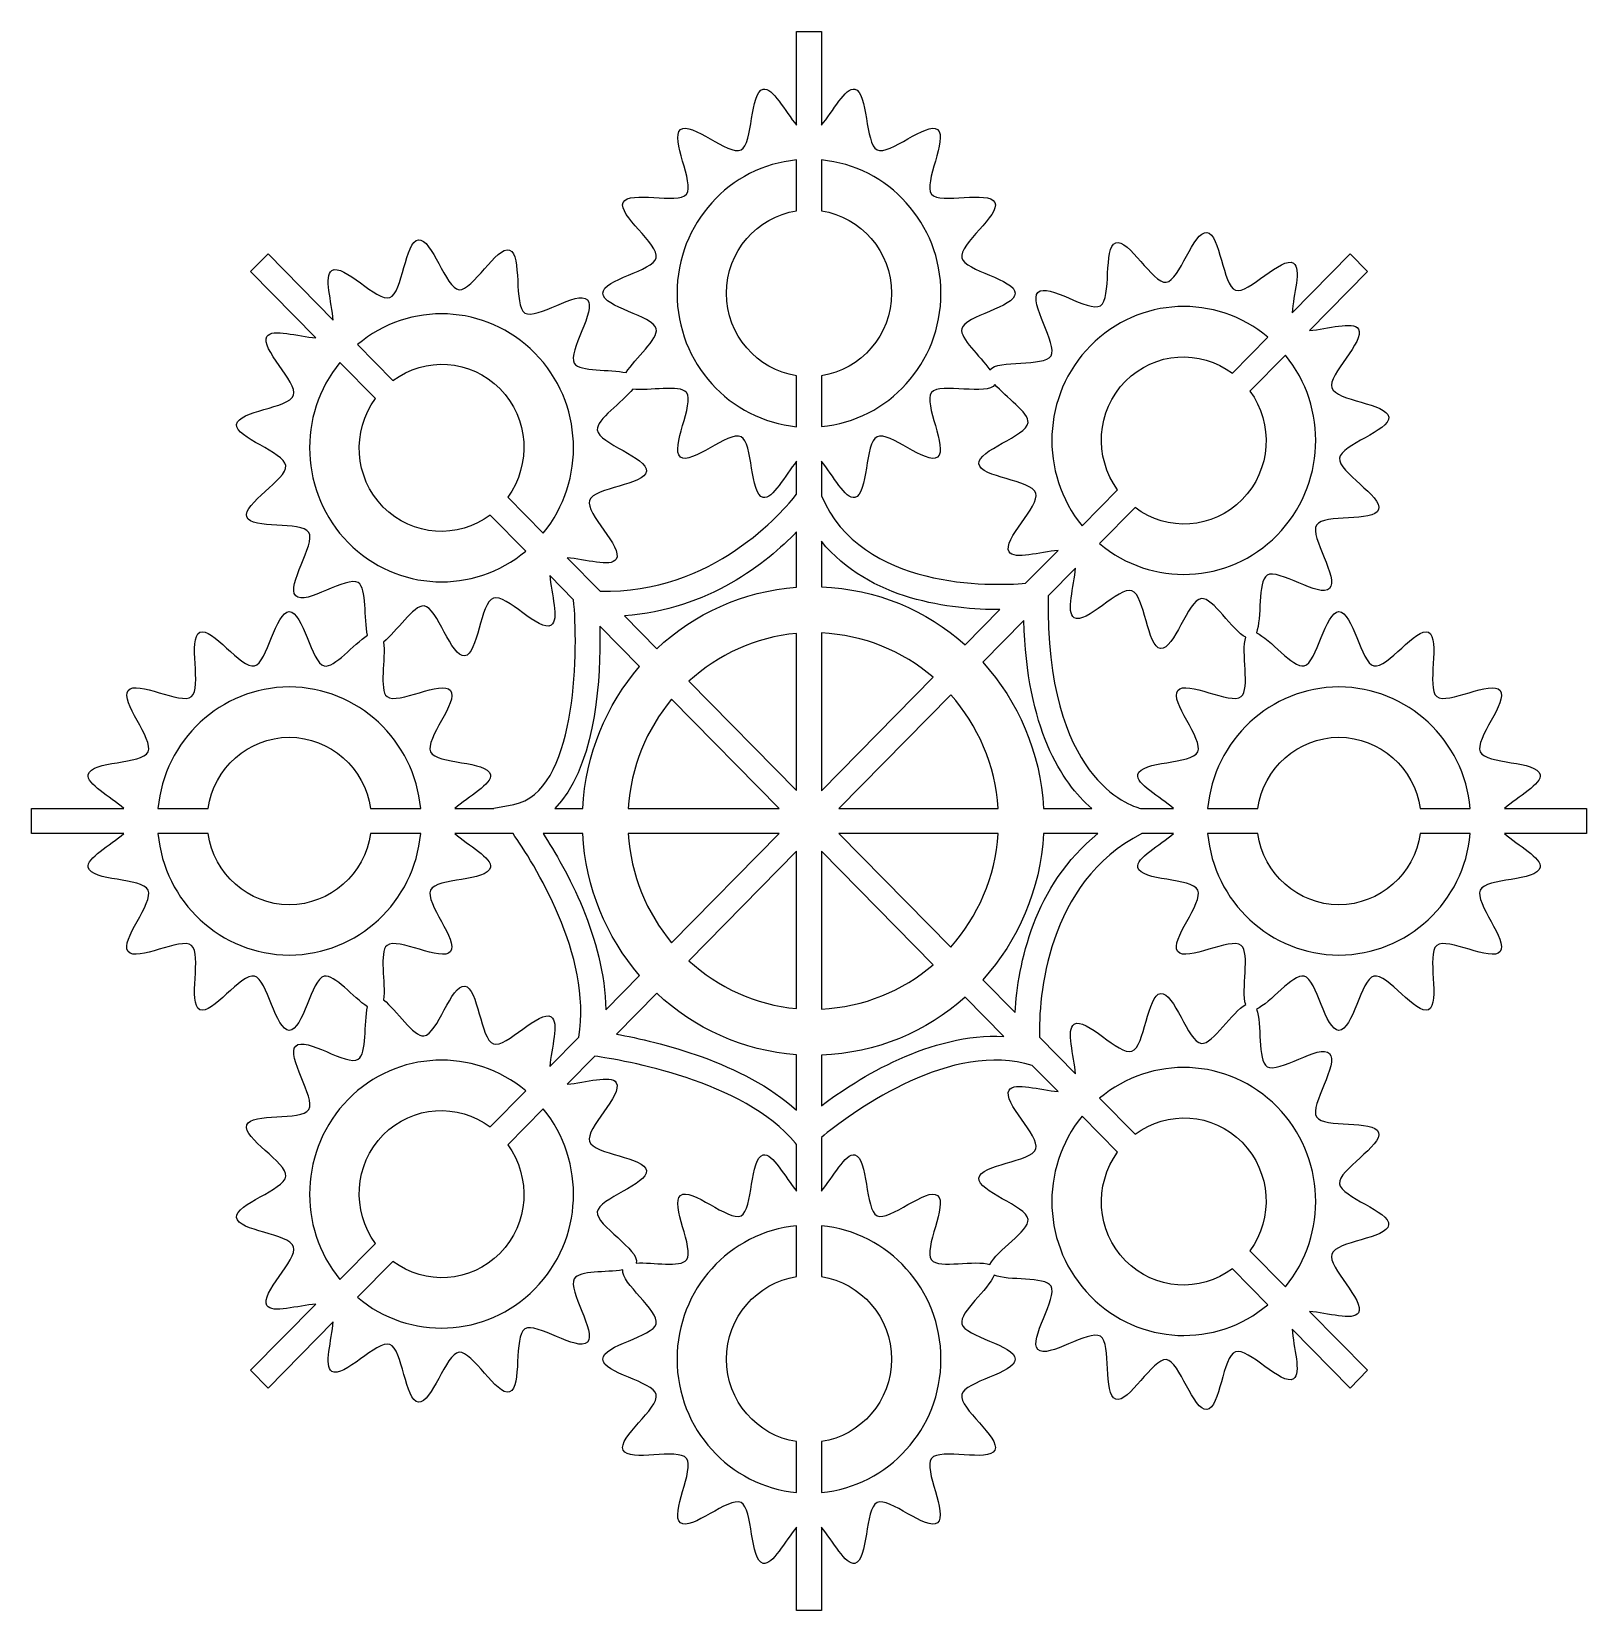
# Model space of a CAD drawing. Header units: centimetres. Extents: x -10.7 to 10.7, y -10.8 to 10.8.
import ezdxf

# ---------------------------------------------------------------- set-up
doc = ezdxf.new("R2010")
doc.units = ezdxf.units.CM
doc.header["$MEASUREMENT"] = 0
doc.layers.add('Camada 1', color=7, linetype='Continuous')

msp = doc.modelspace()

# ---------------------------------------------------------------- linework, layer by layer
at = {"layer": 'Camada 1'}
for points, knots in [([(-10.67958, -0.17261), (-10.67958, -0.17261), (-9.41159, -0.17261), (-9.41159, -0.17261), (-9.41159, -0.17261), (-9.59733, -0.33311), (-9.93078, -0.50855), (-9.90136, -0.63986), (-9.90136, -0.63986), (-9.85913, -0.82729), (-9.15947, -0.78022), (-9.07943, -0.94913), (-9.07943, -0.94913), (-8.9977, -1.12039), (-9.47001, -1.64607), (-9.35404, -1.79379), (-9.35404, -1.79379), (-9.23765, -1.94193), (-8.62686, -1.59146), (-8.48126, -1.70973), (-8.48126, -1.70973), (-8.33608, -1.82739), (-8.53778, -2.50983), (-8.36842, -2.59283), (-8.36842, -2.59283), (-8.20245, -2.67414), (-7.80303, -2.08959), (-7.61878, -2.13206), (-7.61878, -2.13206), (-7.43976, -2.17326), (-7.32988, -2.8771), (-7.13909, -2.8771), (-7.13909, -2.8771), (-6.94833, -2.8771), (-6.83821, -2.17323), (-6.65943, -2.13206), (-6.65943, -2.13206), (-6.52013, -2.09991), (-6.2575, -2.42686), (-6.06586, -2.55227), (-6.06586, -2.55227), (-6.11356, -2.77878), (-6.07216, -3.19754), (-6.19275, -3.27485), (-6.19275, -3.27485), (-6.34803, -3.37402), (-6.91594, -2.9555), (-7.05124, -3.09247), (-7.05124, -3.09247), (-7.18573, -3.22923), (-6.77369, -3.8064), (-6.8714, -3.96398), (-6.8714, -3.96398), (-6.97184, -4.12641), (-7.66184, -3.99949), (-7.72235, -4.1766), (-7.72235, -4.1766), (-7.7841, -4.35668), (-7.16617, -4.69452), (-7.18678, -4.88214), (-7.18678, -4.88214), (-7.208, -5.07039), (-7.88372, -5.26012), (-7.86313, -5.4488), (-7.86313, -5.4488), (-7.84191, -5.63602), (-7.14246, -5.66944), (-7.08092, -5.84951), (-7.08092, -5.84951), (-7.01956, -6.02662), (-7.54757, -6.49581), (-7.44692, -6.65779), (-7.44692, -6.65779), (-7.37612, -6.77209), (-7.01787, -6.65673), (-6.77498, -6.63721), (-6.77498, -6.63721), (-6.77498, -6.63721), (-7.67173, -7.54804), (-7.67173, -7.54804), (-7.67173, -7.54804), (-7.67173, -7.54804), (-7.43157, -7.7922), (-7.43157, -7.7922), (-7.43157, -7.7922), (-7.43157, -7.7922), (-6.53527, -6.8818), (-6.53527, -6.8818), (-6.53527, -6.8818), (-6.5548, -7.12847), (-6.66806, -7.49156), (-6.55585, -7.56342), (-6.55585, -7.56342), (-6.39533, -7.66534), (-5.93374, -7.12956), (-5.75953, -7.19152), (-5.75953, -7.19152), (-5.58242, -7.25391), (-5.55006, -7.96471), (-5.3658, -7.98591), (-5.3658, -7.98591), (-5.18006, -8.00716), (-4.99223, -7.32093), (-4.80689, -7.30014), (-4.80689, -7.30014), (-4.622, -7.27911), (-4.2896, -7.90588), (-4.11249, -7.84307), (-4.11249, -7.84307), (-3.9381, -7.78108), (-4.06248, -7.08144), (-3.90302, -6.9791), (-3.90302, -6.9791), (-3.74776, -6.87972), (-3.18026, -7.29848), (-3.04495, -7.16129), (-3.04495, -7.16129), (-2.90964, -7.0245), (-3.32207, -6.44752), (-3.22439, -6.28996), (-3.22439, -6.28996), (-3.15316, -6.17524), (-2.78717, -6.20463), (-2.55772, -6.16894), (-2.55772, -6.16894), (-2.58315, -6.3492), (-2.05872, -6.72803), (-2.09906, -6.90723), (-2.09906, -6.90723), (-2.13941, -7.08858), (-2.83254, -7.20076), (-2.83254, -7.39449), (-2.83254, -7.39449), (-2.83254, -7.58798), (-2.13941, -7.70043), (-2.09906, -7.88172), (-2.09906, -7.88172), (-2.05704, -8.0683), (-2.63294, -8.47486), (-2.55248, -8.64335), (-2.55248, -8.64335), (-2.47117, -8.81522), (-1.79903, -8.61038), (-1.68306, -8.75786), (-1.68306, -8.75786), (-1.56707, -8.90619), (-1.9123, -9.52539), (-1.76627, -9.64366), (-1.76627, -9.64366), (-1.6213, -9.76132), (-1.10296, -9.28229), (-0.93402, -9.36529), (-0.93402, -9.36529), (-0.7676, -9.4466), (-0.81467, -10.15758), (-0.62999, -10.20026), (-0.62999, -10.20026), (-0.50056, -10.23011), (-0.32786, -9.89184), (-0.17006, -9.70316), (-0.17006, -9.70316), (-0.17006, -9.70316), (-0.17006, -10.84719), (-0.17006, -10.84719), (-0.17006, -10.84719), (-0.17006, -10.84719), (0.16985, -10.84718), (0.16985, -10.84718), (0.16985, -10.84718), (0.16985, -10.84718), (0.16985, -9.7027), (0.16985, -9.7027), (0.16985, -9.7027), (0.32807, -9.89116), (0.50079, -10.23009), (0.63001, -10.20025), (0.63001, -10.20025), (0.81448, -10.1576), (0.76783, -9.44701), (0.93423, -9.36528), (0.93423, -9.36528), (1.10274, -9.28249), (1.62067, -9.76197), (1.76587, -9.64389), (1.76587, -9.64389), (1.91189, -9.52644), (1.56688, -8.90618), (1.68308, -8.75785), (1.68308, -8.75785), (1.79947, -8.61037), (2.47098, -8.815), (2.55271, -8.64334), (2.55271, -8.64334), (2.63275, -8.47443), (2.05725, -8.0689), (2.09887, -7.88171), (2.09887, -7.88171), (2.13922, -7.70039), (2.83298, -7.58818), (2.83298, -7.39448), (2.83298, -7.39448), (2.83298, -7.20096), (2.13922, -7.08854), (2.09887, -6.90722), (2.09887, -6.90722), (2.06379, -6.74987), (2.46638, -6.43703), (2.54557, -6.24118), (2.54557, -6.24118), (2.73845, -6.32209), (3.23976, -6.25441), (3.32487, -6.3912), (3.32487, -6.3912), (3.42255, -6.54879), (3.01012, -7.12552), (3.14522, -7.26271), (3.14522, -7.26271), (3.27968, -7.39929), (3.84803, -6.98117), (4.00289, -7.08033), (4.00289, -7.08033), (4.16235, -7.18243), (4.03861, -7.88294), (4.21278, -7.94449), (4.21278, -7.94449), (4.39055, -8.00754), (4.72253, -7.38016), (4.90718, -7.40096), (4.90718, -7.40096), (5.09228, -7.42258), (5.27908, -8.10838), (5.46482, -8.08758), (5.46482, -8.08758), (5.6495, -8.06657), (5.68249, -7.35556), (5.85939, -7.29275), (5.85939, -7.29275), (6.03378, -7.23076), (6.49582, -7.76739), (6.65571, -7.66505), (6.65571, -7.66505), (6.76813, -7.59298), (6.65468, -7.22928), (6.63513, -6.98264), (6.63513, -6.98264), (6.63513, -6.98264), (7.43187, -7.79176), (7.43187, -7.79176), (7.43187, -7.79176), (7.43187, -7.79176), (7.67201, -7.5476), (7.67201, -7.5476), (7.67201, -7.5476), (7.67201, -7.5476), (6.87551, -6.73848), (6.87551, -6.73848), (6.87551, -6.73848), (7.1184, -6.75822), (7.47619, -6.87355), (7.54681, -6.75949), (7.54681, -6.75949), (7.64746, -6.59706), (7.12006, -6.1279), (7.18079, -5.95098), (7.18079, -5.95098), (7.24257, -5.7709), (7.94221, -5.73836), (7.96282, -5.55072), (7.96282, -5.55072), (7.98407, -5.36247), (7.30853, -5.1721), (7.28774, -4.98345), (7.28774, -4.98345), (7.26673, -4.7956), (7.88445, -4.45838), (7.8227, -4.27834), (7.8227, -4.27834), (7.76153, -4.10123), (7.07239, -4.2277), (6.97175, -4.06527), (6.97175, -4.06527), (6.87407, -3.90813), (7.2865, -3.33073), (7.1514, -3.19416), (7.1514, -3.19416), (7.01649, -3.05676), (6.44816, -3.47552), (6.29312, -3.37635), (6.29312, -3.37635), (6.15866, -3.29041), (6.22504, -2.78154), (6.14561, -2.58548), (6.14561, -2.58548), (6.33828, -2.50417), (6.64549, -2.09634), (6.80074, -2.13206), (6.80074, -2.13206), (6.97933, -2.17326), (7.08943, -2.8771), (7.28022, -2.8771), (7.28022, -2.8771), (7.47098, -2.8771), (7.5815, -2.17323), (7.76031, -2.13206), (7.76031, -2.13206), (7.94417, -2.08962), (8.34419, -2.67456), (8.50977, -2.59283), (8.50977, -2.59283), (8.67953, -2.50983), (8.47783, -1.82718), (8.62261, -1.70952), (8.62261, -1.70952), (8.76863, -1.59144), (9.37834, -1.94254), (9.49518, -1.79419), (9.49518, -1.79419), (9.61072, -1.64671), (9.13926, -1.12059), (9.22099, -0.94914), (9.22099, -0.94914), (9.30063, -0.7802), (10.00093, -0.82748), (10.04273, -0.64072), (10.04273, -0.64072), (10.07213, -0.50877), (9.7387, -0.33312), (9.55317, -0.17262), (9.55317, -0.17262), (9.55317, -0.17262), (10.67955, -0.17259), (10.67955, -0.17259), (10.67955, -0.17259), (10.67955, -0.17259), (10.67955, 0.17243), (10.67955, 0.17243), (10.67955, 0.17243), (10.67955, 0.17243), (9.55338, 0.17243), (9.55338, 0.17243), (9.55338, 0.17243), (9.73891, 0.33295), (10.07212, 0.5084), (10.04273, 0.63971), (10.04273, 0.63971), (10.00093, 0.8269), (9.30126, 0.77983), (9.22099, 0.94877), (9.22099, 0.94877), (9.13947, 1.12001), (9.61114, 1.64611), (9.49539, 1.79319), (9.49539, 1.79319), (9.37918, 1.94152), (8.76861, 1.59129), (8.62261, 1.70958), (8.62261, 1.70958), (8.47783, 1.82724), (8.67913, 2.50944), (8.50977, 2.59244), (8.50977, 2.59244), (8.3438, 2.67353), (7.94417, 2.08923), (7.76031, 2.13167), (7.76031, 2.13167), (7.5815, 2.17284), (7.47141, 2.87671), (7.28022, 2.87671), (7.28022, 2.87671), (7.08964, 2.87671), (6.97934, 2.17284), (6.80074, 2.13167), (6.80074, 2.13167), (6.64569, 2.09595), (6.33788, 2.5046), (6.14521, 2.5853), (6.14521, 2.5853), (6.22525, 2.78069), (6.15844, 3.29041), (6.29314, 3.37677), (6.29314, 3.37677), (6.44819, 3.47615), (7.01654, 3.05721), (7.15142, 3.19439), (7.15142, 3.19439), (7.28609, 3.33136), (6.87408, 3.90834), (6.97177, 4.0659), (6.97177, 4.0659), (7.07242, 4.2279), (7.76221, 4.10183), (7.82272, 4.27855), (7.82272, 4.27855), (7.88447, 4.45902), (7.26675, 4.79668), (7.28736, 4.98388), (7.28736, 4.98388), (7.30858, 5.17234), (7.98409, 5.36186), (7.96305, 5.55075), (7.96305, 5.55075), (7.94225, 5.73837), (7.24262, 5.77178), (7.18084, 5.95144), (7.18084, 5.95144), (7.12012, 6.12816), (7.64791, 6.59774), (7.54729, 6.75995), (7.54729, 6.75995), (7.47646, 6.87404), (7.11845, 6.75889), (6.87535, 6.73937), (6.87535, 6.73937), (6.87535, 6.73937), (7.67206, 7.54849), (7.67206, 7.54849), (7.67206, 7.54849), (7.67206, 7.54849), (7.43192, 7.79244), (7.43192, 7.79244), (7.43192, 7.79244), (7.43192, 7.79244), (6.63518, 6.98332), (6.63518, 6.98332), (6.63518, 6.98332), (6.65494, 7.22999), (6.76819, 7.59348), (6.65598, 7.66534), (6.65598, 7.66534), (6.49588, 7.76744), (6.03429, 7.23166), (5.85948, 7.29323), (5.85948, 7.29323), (5.68321, 7.35586), (5.65022, 8.06706), (5.46573, 8.08785), (5.46573, 8.08785), (5.28042, 8.10907), (5.09238, 7.42327), (4.90685, 7.40208), (4.90685, 7.40208), (4.72259, 7.38107), (4.38999, 8.00782), (4.21287, 7.94519), (4.21287, 7.94519), (4.03869, 7.88299), (4.16308, 7.18314), (4.00298, 7.08082), (4.00298, 7.08082), (3.84812, 6.98187), (3.28022, 7.40081), (3.14531, 7.26341), (3.14531, 7.26341), (3.01085, 7.12662), (3.42265, 6.54925), (3.32496, 6.39166), (3.32496, 6.39166), (3.2287, 6.2368), (2.594, 6.34501), (2.4862, 6.1992), (2.4862, 6.1992), (2.3488, 6.38936), (2.06956, 6.63119), (2.09896, 6.76356), (2.09896, 6.76356), (2.13931, 6.94509), (2.83307, 7.05688), (2.83307, 7.251), (2.83307, 7.251), (2.83307, 7.44452), (2.13931, 7.55649), (2.09896, 7.73826), (2.09896, 7.73826), (2.05737, 7.92484), (2.63307, 8.33077), (2.5528, 8.49968), (2.5528, 8.49968), (2.47107, 8.67155), (1.79913, 8.46669), (1.68317, 8.61398), (1.68317, 8.61398), (1.56696, 8.76231), (1.91262, 9.38191), (1.76657, 9.5002), (1.76657, 9.5002), (1.62139, 9.61786), (1.10326, 9.13883), (0.93432, 9.22183), (0.93432, 9.22183), (0.76792, 9.30292), (0.81499, 10.01394), (0.63071, 10.05638), (0.63071, 10.05638), (0.50088, 10.0862), (0.32816, 9.74772), (0.16994, 9.55925), (0.16994, 9.55925), (0.16994, 9.55925), (0.16993, 10.84715), (0.16993, 10.84715), (0.16993, 10.84715), (0.16993, 10.84715), (-0.17001, 10.84715), (-0.17001, 10.84715), (-0.17001, 10.84715), (-0.17001, 10.84715), (-0.17001, 9.55961), (-0.17001, 9.55961), (-0.17001, 9.55961), (-0.32781, 9.74807), (-0.50053, 10.08613), (-0.62994, 10.05631), (-0.62994, 10.05631), (-0.81398, 10.01387), (-0.76755, 9.30286), (-0.93397, 9.22176), (-0.93397, 9.22176), (-1.10248, 9.13876), (-1.62059, 9.61821), (-1.76558, 9.50058), (-1.76558, 9.50058), (-1.9116, 9.3825), (-1.56704, 8.76226), (-1.68322, 8.61393), (-1.68322, 8.61393), (-1.79919, 8.46664), (-2.47112, 8.6715), (-2.55243, 8.49963), (-2.55243, 8.49963), (-2.63249, 8.33072), (-2.057, 7.92519), (-2.09901, 7.73821), (-2.09901, 7.73821), (-2.13936, 7.55647), (-2.83249, 7.44489), (-2.83249, 7.25095), (-2.83249, 7.25095), (-2.83249, 7.05722), (-2.13936, 6.94504), (-2.09901, 6.76351), (-2.09901, 6.76351), (-2.06729, 6.62254), (-2.38812, 6.35589), (-2.51208, 6.16134), (-2.51208, 6.16134), (-2.73499, 6.20986), (-3.14809, 6.16743), (-3.22434, 6.29056), (-3.22434, 6.29056), (-3.32202, 6.4477), (-2.90959, 7.02488), (-3.0449, 7.16189), (-3.0449, 7.16189), (-3.17957, 7.29865), (-3.74771, 6.88056), (-3.90297, 6.97951), (-3.90297, 6.97951), (-4.06225, 7.08182), (-3.93805, 7.78234), (-4.11244, 7.84369), (-4.11244, 7.84369), (-4.28955, 7.90693), (-4.62195, 7.27912), (-4.80684, 7.30034), (-4.80684, 7.30034), (-4.99215, 7.32156), (-5.17937, 8.00778), (-5.3649, 7.98656), (-5.3649, 7.98656), (-5.54937, 7.96576), (-5.58194, 7.25496), (-5.75947, 7.19215), (-5.75947, 7.19215), (-5.93365, 7.13016), (-6.39526, 7.66676), (-6.55536, 7.56405), (-6.55536, 7.56405), (-6.66778, 7.49219), (-6.55451, 7.12892), (-6.5352, 6.88203), (-6.5352, 6.88203), (-6.5352, 6.88203), (-7.4315, 7.79243), (-7.4315, 7.79243), (-7.4315, 7.79243), (-7.4315, 7.79243), (-7.67166, 7.5487), (-7.67166, 7.5487), (-7.67166, 7.5487), (-7.67166, 7.5487), (-6.77472, 6.63766), (-6.77472, 6.63766), (-6.77472, 6.63766), (-7.01761, 6.65742), (-7.37583, 6.77297), (-7.44684, 6.65888), (-7.44684, 6.65888), (-7.54728, 6.49688), (-7.01948, 6.02729), (-7.08084, 5.85018), (-7.08084, 5.85018), (-7.14199, 5.67032), (-7.84183, 5.63735), (-7.86245, 5.45013), (-7.86245, 5.45013), (-7.88367, 5.26188), (-7.20798, 5.07109), (-7.18737, 4.88263), (-7.18737, 4.88263), (-7.16615, 4.69501), (-7.78408, 4.35735), (-7.7223, 4.1773), (-7.7223, 4.1773), (-7.66115, 4.00019), (-6.97199, 4.12666), (-6.87135, 3.96426), (-6.87135, 3.96426), (-6.77364, 3.8071), (-7.18568, 3.23036), (-7.05119, 3.09315), (-7.05119, 3.09315), (-6.91588, 2.95615), (-6.34795, 3.3749), (-6.1927, 3.27553), (-6.1927, 3.27553), (-6.07189, 3.19843), (-6.1137, 2.77822), (-6.06559, 2.55192), (-6.06559, 2.55192), (-6.2572, 2.42648), (-6.52006, 2.09956), (-6.65934, 2.13171), (-6.65934, 2.13171), (-6.83815, 2.17288), (-6.94824, 2.87675), (-7.139, 2.87675), (-7.139, 2.87675), (-7.32979, 2.87675), (-7.43967, 2.17288), (-7.61869, 2.13171), (-7.61869, 2.13171), (-7.80273, 2.08927), (-8.20236, 2.67421), (-8.36833, 2.59248), (-8.36833, 2.59248), (-8.53769, 2.50948), (-8.33597, 1.82683), (-8.48117, 1.70919), (-8.48117, 1.70919), (-8.62677, 1.59132), (-9.23693, 1.94221), (-9.35353, 1.79386), (-9.35353, 1.79386), (-9.46929, 1.64657), (-8.99761, 1.12047), (-9.07934, 0.94881), (-9.07934, 0.94881), (-9.15938, 0.77987), (-9.85904, 0.82737), (-9.90127, 0.64015), (-9.90127, 0.64015), (-9.93069, 0.50841), (-9.59724, 0.33297), (-9.41171, 0.17245), (-9.41171, 0.17245), (-9.41171, 0.17245), (-10.67958, 0.17246), (-10.67958, 0.17246), (-10.67958, 0.17246), (-10.67958, 0.17246), (-10.67958, -0.17261), (-10.67958, -0.17261)], [0, 0, 0, 0, 0.00591716, 0.00591716, 0.00591716, 0.00591716, 0.01183432, 0.01183432, 0.01183432, 0.01183432, 0.01775148, 0.01775148, 0.01775148, 0.01775148, 0.02366864, 0.02366864, 0.02366864, 0.02366864, 0.0295858, 0.0295858, 0.0295858, 0.0295858, 0.03550296, 0.03550296, 0.03550296, 0.03550296, 0.04142012, 0.04142012, 0.04142012, 0.04142012, 0.04733728, 0.04733728, 0.04733728, 0.04733728, 0.05325444, 0.05325444, 0.05325444, 0.05325444, 0.0591716, 0.0591716, 0.0591716, 0.0591716, 0.06508876, 0.06508876, 0.06508876, 0.06508876, 0.07100592, 0.07100592, 0.07100592, 0.07100592, 0.07692308, 0.07692308, 0.07692308, 0.07692308, 0.08284024, 0.08284024, 0.08284024, 0.08284024, 0.0887574, 0.0887574, 0.0887574, 0.0887574, 0.09467456, 0.09467456, 0.09467456, 0.09467456, 0.10059172, 0.10059172, 0.10059172, 0.10059172, 0.10650888, 0.10650888, 0.10650888, 0.10650888, 0.11242604, 0.11242604, 0.11242604, 0.11242604, 0.1183432, 0.1183432, 0.1183432, 0.1183432, 0.12426036, 0.12426036, 0.12426036, 0.12426036, 0.13017751, 0.13017751, 0.13017751, 0.13017751, 0.13609467, 0.13609467, 0.13609467, 0.13609467, 0.14201183, 0.14201183, 0.14201183, 0.14201183, 0.14792899, 0.14792899, 0.14792899, 0.14792899, 0.15384615, 0.15384615, 0.15384615, 0.15384615, 0.15976331, 0.15976331, 0.15976331, 0.15976331, 0.16568047, 0.16568047, 0.16568047, 0.16568047, 0.17159763, 0.17159763, 0.17159763, 0.17159763, 0.17751479, 0.17751479, 0.17751479, 0.17751479, 0.18343195, 0.18343195, 0.18343195, 0.18343195, 0.18934911, 0.18934911, 0.18934911, 0.18934911, 0.19526627, 0.19526627, 0.19526627, 0.19526627, 0.20118343, 0.20118343, 0.20118343, 0.20118343, 0.20710059, 0.20710059, 0.20710059, 0.20710059, 0.21301775, 0.21301775, 0.21301775, 0.21301775, 0.21893491, 0.21893491, 0.21893491, 0.21893491, 0.22485207, 0.22485207, 0.22485207, 0.22485207, 0.23076923, 0.23076923, 0.23076923, 0.23076923, 0.23668639, 0.23668639, 0.23668639, 0.23668639, 0.24260355, 0.24260355, 0.24260355, 0.24260355, 0.24852071, 0.24852071, 0.24852071, 0.24852071, 0.25443787, 0.25443787, 0.25443787, 0.25443787, 0.26035503, 0.26035503, 0.26035503, 0.26035503, 0.26627219, 0.26627219, 0.26627219, 0.26627219, 0.27218935, 0.27218935, 0.27218935, 0.27218935, 0.27810651, 0.27810651, 0.27810651, 0.27810651, 0.28402367, 0.28402367, 0.28402367, 0.28402367, 0.28994083, 0.28994083, 0.28994083, 0.28994083, 0.29585799, 0.29585799, 0.29585799, 0.29585799, 0.30177515, 0.30177515, 0.30177515, 0.30177515, 0.30769231, 0.30769231, 0.30769231, 0.30769231, 0.31360947, 0.31360947, 0.31360947, 0.31360947, 0.31952663, 0.31952663, 0.31952663, 0.31952663, 0.32544379, 0.32544379, 0.32544379, 0.32544379, 0.33136095, 0.33136095, 0.33136095, 0.33136095, 0.33727811, 0.33727811, 0.33727811, 0.33727811, 0.34319527, 0.34319527, 0.34319527, 0.34319527, 0.34911243, 0.34911243, 0.34911243, 0.34911243, 0.35502959, 0.35502959, 0.35502959, 0.35502959, 0.36094675, 0.36094675, 0.36094675, 0.36094675, 0.36686391, 0.36686391, 0.36686391, 0.36686391, 0.37278107, 0.37278107, 0.37278107, 0.37278107, 0.37869822, 0.37869822, 0.37869822, 0.37869822, 0.38461538, 0.38461538, 0.38461538, 0.38461538, 0.39053254, 0.39053254, 0.39053254, 0.39053254, 0.3964497, 0.3964497, 0.3964497, 0.3964497, 0.40236686, 0.40236686, 0.40236686, 0.40236686, 0.40828402, 0.40828402, 0.40828402, 0.40828402, 0.41420118, 0.41420118, 0.41420118, 0.41420118, 0.42011834, 0.42011834, 0.42011834, 0.42011834, 0.4260355, 0.4260355, 0.4260355, 0.4260355, 0.43195266, 0.43195266, 0.43195266, 0.43195266, 0.43786982, 0.43786982, 0.43786982, 0.43786982, 0.44378698, 0.44378698, 0.44378698, 0.44378698, 0.44970414, 0.44970414, 0.44970414, 0.44970414, 0.4556213, 0.4556213, 0.4556213, 0.4556213, 0.46153846, 0.46153846, 0.46153846, 0.46153846, 0.46745562, 0.46745562, 0.46745562, 0.46745562, 0.47337278, 0.47337278, 0.47337278, 0.47337278, 0.47928994, 0.47928994, 0.47928994, 0.47928994, 0.4852071, 0.4852071, 0.4852071, 0.4852071, 0.49112426, 0.49112426, 0.49112426, 0.49112426, 0.49704142, 0.49704142, 0.49704142, 0.49704142, 0.50295858, 0.50295858, 0.50295858, 0.50295858, 0.50887574, 0.50887574, 0.50887574, 0.50887574, 0.5147929, 0.5147929, 0.5147929, 0.5147929, 0.52071006, 0.52071006, 0.52071006, 0.52071006, 0.52662722, 0.52662722, 0.52662722, 0.52662722, 0.53254438, 0.53254438, 0.53254438, 0.53254438, 0.53846154, 0.53846154, 0.53846154, 0.53846154, 0.5443787, 0.5443787, 0.5443787, 0.5443787, 0.55029586, 0.55029586, 0.55029586, 0.55029586, 0.55621302, 0.55621302, 0.55621302, 0.55621302, 0.56213018, 0.56213018, 0.56213018, 0.56213018, 0.56804734, 0.56804734, 0.56804734, 0.56804734, 0.5739645, 0.5739645, 0.5739645, 0.5739645, 0.57988166, 0.57988166, 0.57988166, 0.57988166, 0.58579882, 0.58579882, 0.58579882, 0.58579882, 0.59171598, 0.59171598, 0.59171598, 0.59171598, 0.59763314, 0.59763314, 0.59763314, 0.59763314, 0.6035503, 0.6035503, 0.6035503, 0.6035503, 0.60946746, 0.60946746, 0.60946746, 0.60946746, 0.61538462, 0.61538462, 0.61538462, 0.61538462, 0.62130178, 0.62130178, 0.62130178, 0.62130178, 0.62721893, 0.62721893, 0.62721893, 0.62721893, 0.63313609, 0.63313609, 0.63313609, 0.63313609, 0.63905325, 0.63905325, 0.63905325, 0.63905325, 0.64497041, 0.64497041, 0.64497041, 0.64497041, 0.65088757, 0.65088757, 0.65088757, 0.65088757, 0.65680473, 0.65680473, 0.65680473, 0.65680473, 0.66272189, 0.66272189, 0.66272189, 0.66272189, 0.66863905, 0.66863905, 0.66863905, 0.66863905, 0.67455621, 0.67455621, 0.67455621, 0.67455621, 0.68047337, 0.68047337, 0.68047337, 0.68047337, 0.68639053, 0.68639053, 0.68639053, 0.68639053, 0.69230769, 0.69230769, 0.69230769, 0.69230769, 0.69822485, 0.69822485, 0.69822485, 0.69822485, 0.70414201, 0.70414201, 0.70414201, 0.70414201, 0.71005917, 0.71005917, 0.71005917, 0.71005917, 0.71597633, 0.71597633, 0.71597633, 0.71597633, 0.72189349, 0.72189349, 0.72189349, 0.72189349, 0.72781065, 0.72781065, 0.72781065, 0.72781065, 0.73372781, 0.73372781, 0.73372781, 0.73372781, 0.73964497, 0.73964497, 0.73964497, 0.73964497, 0.74556213, 0.74556213, 0.74556213, 0.74556213, 0.75147929, 0.75147929, 0.75147929, 0.75147929, 0.75739645, 0.75739645, 0.75739645, 0.75739645, 0.76331361, 0.76331361, 0.76331361, 0.76331361, 0.76923077, 0.76923077, 0.76923077, 0.76923077, 0.77514793, 0.77514793, 0.77514793, 0.77514793, 0.78106509, 0.78106509, 0.78106509, 0.78106509, 0.78698225, 0.78698225, 0.78698225, 0.78698225, 0.79289941, 0.79289941, 0.79289941, 0.79289941, 0.79881657, 0.79881657, 0.79881657, 0.79881657, 0.80473373, 0.80473373, 0.80473373, 0.80473373, 0.81065089, 0.81065089, 0.81065089, 0.81065089, 0.81656805, 0.81656805, 0.81656805, 0.81656805, 0.82248521, 0.82248521, 0.82248521, 0.82248521, 0.82840237, 0.82840237, 0.82840237, 0.82840237, 0.83431953, 0.83431953, 0.83431953, 0.83431953, 0.84023669, 0.84023669, 0.84023669, 0.84023669, 0.84615385, 0.84615385, 0.84615385, 0.84615385, 0.85207101, 0.85207101, 0.85207101, 0.85207101, 0.85798817, 0.85798817, 0.85798817, 0.85798817, 0.86390533, 0.86390533, 0.86390533, 0.86390533, 0.86982249, 0.86982249, 0.86982249, 0.86982249, 0.87573964, 0.87573964, 0.87573964, 0.87573964, 0.8816568, 0.8816568, 0.8816568, 0.8816568, 0.88757396, 0.88757396, 0.88757396, 0.88757396, 0.89349112, 0.89349112, 0.89349112, 0.89349112, 0.89940828, 0.89940828, 0.89940828, 0.89940828, 0.90532544, 0.90532544, 0.90532544, 0.90532544, 0.9112426, 0.9112426, 0.9112426, 0.9112426, 0.91715976, 0.91715976, 0.91715976, 0.91715976, 0.92307692, 0.92307692, 0.92307692, 0.92307692, 0.92899408, 0.92899408, 0.92899408, 0.92899408, 0.93491124, 0.93491124, 0.93491124, 0.93491124, 0.9408284, 0.9408284, 0.9408284, 0.9408284, 0.94674556, 0.94674556, 0.94674556, 0.94674556, 0.95266272, 0.95266272, 0.95266272, 0.95266272, 0.95857988, 0.95857988, 0.95857988, 0.95857988, 0.96449704, 0.96449704, 0.96449704, 0.96449704, 0.9704142, 0.9704142, 0.9704142, 0.9704142, 0.97633136, 0.97633136, 0.97633136, 0.97633136, 0.98224852, 0.98224852, 0.98224852, 0.98224852, 0.98816568, 0.98816568, 0.98816568, 0.98816568, 1, 1, 1, 1]), ([(-0.16998, 9.08349), (-0.16998, 9.08349), (-0.16998, 8.38404), (-0.16998, 8.38404), (-0.16998, 8.38404), (-0.71415, 8.30019), (-1.1329, 7.82725), (-1.1329, 7.25091), (-1.1329, 7.25091), (-1.1329, 6.67459), (-0.71414, 6.20141), (-0.16998, 6.11759), (-0.16998, 6.11759), (-0.16998, 6.11759), (-0.16998, 5.41835), (-0.16998, 5.41835), (-0.16998, 5.41835), (-1.09131, 5.50535), (-1.81259, 6.29219), (-1.81259, 7.25091), (-1.81259, 7.25091), (-1.81259, 8.20965), (-1.09129, 8.99652), (-0.16998, 9.08349)], [0, 0, 0, 0, 0.14285714, 0.14285714, 0.14285714, 0.14285714, 0.28571429, 0.28571429, 0.28571429, 0.28571429, 0.42857143, 0.42857143, 0.42857143, 0.42857143, 0.57142857, 0.57142857, 0.57142857, 0.57142857, 0.71428571, 0.71428571, 0.71428571, 0.71428571, 1, 1, 1, 1]), ([(1.81302, 7.25093), (1.81302, 6.29221), (1.09132, 5.50534), (0.16996, 5.41837), (0.16996, 5.41837), (0.16996, 5.41837), (0.16996, 6.11761), (0.16996, 6.11761), (0.16996, 6.11761), (0.71479, 6.20143), (1.13331, 6.6744), (1.13331, 7.25093), (1.13331, 7.25093), (1.13331, 7.82748), (0.71479, 8.30021), (0.16996, 8.38406), (0.16996, 8.38406), (0.16996, 8.38406), (0.16995, 9.08349), (0.16995, 9.08349), (0.16995, 9.08349), (1.09131, 8.99652), (1.81302, 8.20965), (1.81302, 7.25093)], [0, 0, 0, 0, 0.14285714, 0.14285714, 0.14285714, 0.14285714, 0.28571429, 0.28571429, 0.28571429, 0.28571429, 0.42857143, 0.42857143, 0.42857143, 0.42857143, 0.57142857, 0.57142857, 0.57142857, 0.57142857, 0.71428571, 0.71428571, 0.71428571, 0.71428571, 1, 1, 1, 1]), ([(3.86682, 6.53068), (4.53328, 7.20849), (5.5914, 7.24672), (6.30387, 6.64667), (6.30387, 6.64667), (6.30387, 6.64667), (5.81725, 6.15227), (5.81725, 6.15227), (5.81725, 6.15227), (5.3737, 6.48382), (4.74844, 6.44998), (4.3473, 6.0426), (4.3473, 6.0426), (3.94579, 5.63498), (3.91238, 4.99982), (4.23911, 4.54956), (4.23911, 4.54956), (4.23911, 4.54956), (3.75249, 4.0554), (3.75249, 4.0554), (3.75249, 4.0554), (3.16128, 4.77859), (3.1989, 5.85309), (3.86682, 6.53068)], [0, 0, 0, 0, 0.14285714, 0.14285714, 0.14285714, 0.14285714, 0.28571429, 0.28571429, 0.28571429, 0.28571429, 0.42857143, 0.42857143, 0.42857143, 0.42857143, 0.57142857, 0.57142857, 0.57142857, 0.57142857, 0.71428571, 0.71428571, 0.71428571, 0.71428571, 1, 1, 1, 1]), ([(-3.76535, 6.42943), (-3.09826, 5.75183), (-3.06063, 4.6767), (-3.65168, 3.9533), (-3.65168, 3.9533), (-3.65168, 3.9533), (-4.13873, 4.44789), (-4.13873, 4.44789), (-4.13873, 4.44789), (-3.812, 4.89816), (-3.84541, 5.53374), (-4.24673, 5.94133), (-4.24673, 5.94133), (-4.64784, 6.34871), (-5.27331, 6.38255), (-5.71707, 6.051), (-5.71707, 6.051), (-5.71707, 6.051), (-6.20369, 6.5454), (-6.20369, 6.5454), (-6.20369, 6.5454), (-5.49139, 7.14568), (-4.43372, 7.10742), (-3.76535, 6.42943)], [0, 0, 0, 0, 0.14285714, 0.14285714, 0.14285714, 0.14285714, 0.28571429, 0.28571429, 0.28571429, 0.28571429, 0.42857143, 0.42857143, 0.42857143, 0.42857143, 0.57142857, 0.57142857, 0.57142857, 0.57142857, 0.71428571, 0.71428571, 0.71428571, 0.71428571, 1, 1, 1, 1]), ([(-6.32993, 3.82535), (-6.99724, 4.50334), (-7.03486, 5.57827), (-6.44381, 6.30145), (-6.44381, 6.30145), (-6.44381, 6.30145), (-5.957, 5.80708), (-5.957, 5.80708), (-5.957, 5.80708), (-6.28331, 5.3566), (-6.25011, 4.72102), (-5.84921, 4.31364), (-5.84921, 4.31364), (-5.44768, 3.90602), (-4.82199, 3.87218), (-4.37866, 4.20416), (-4.37866, 4.20416), (-4.37866, 4.20416), (-3.89185, 3.70936), (-3.89185, 3.70936), (-3.89185, 3.70936), (-4.60472, 3.10949), (-5.66241, 3.14775), (-6.32993, 3.82535)], [0, 0, 0, 0, 0.14285714, 0.14285714, 0.14285714, 0.14285714, 0.28571429, 0.28571429, 0.28571429, 0.28571429, 0.42857143, 0.42857143, 0.42857143, 0.42857143, 0.57142857, 0.57142857, 0.57142857, 0.57142857, 0.71428571, 0.71428571, 0.71428571, 0.71428571, 1, 1, 1, 1]), ([(6.43037, 3.92703), (5.76264, 3.24901), (4.70412, 3.21078), (3.99268, 3.81127), (3.99268, 3.81127), (3.99268, 3.81127), (4.4793, 4.30567), (4.4793, 4.30567), (4.4793, 4.30567), (4.92264, 3.9737), (5.54811, 4.00751), (5.94964, 4.41534), (5.94964, 4.41534), (6.35072, 4.82275), (6.38393, 5.45812), (6.0574, 5.90836), (6.0574, 5.90836), (6.0574, 5.90836), (6.54421, 6.40276), (6.54421, 6.40276), (6.54421, 6.40276), (7.13506, 5.67976), (7.09746, 4.60484), (6.43037, 3.92703)], [0, 0, 0, 0, 0.14285714, 0.14285714, 0.14285714, 0.14285714, 0.28571429, 0.28571429, 0.28571429, 0.28571429, 0.42857143, 0.42857143, 0.42857143, 0.42857143, 0.57142857, 0.57142857, 0.57142857, 0.57142857, 0.71428571, 0.71428571, 0.71428571, 0.71428571, 1, 1, 1, 1]), ([(-2.64926, 3.59632), (-2.54819, 3.75832), (-3.07598, 4.2277), (-3.01505, 4.40483), (-3.01505, 4.40483), (-2.9533, 4.58448), (-2.25342, 4.61745), (-2.23284, 4.80509), (-2.23284, 4.80509), (-2.21204, 4.99334), (-2.88731, 5.18413), (-2.90856, 5.37281), (-2.90856, 5.37281), (-2.92454, 5.51778), (-2.55873, 5.75291), (-2.4213, 5.93547), (-2.4213, 5.93547), (-2.19754, 5.90459), (-1.77312, 6.00209), (-1.68298, 5.88779), (-1.68298, 5.88779), (-1.56699, 5.73946), (-1.91222, 5.11984), (-1.76619, 5.00154), (-1.76619, 5.00154), (-1.62122, 4.88388), (-1.10288, 5.36293), (-0.93394, 5.27993), (-0.93394, 5.27993), (-0.76752, 5.19884), (-0.81459, 4.4874), (-0.62991, 4.44538), (-0.62991, 4.44538), (-0.50048, 4.41553), (-0.32778, 4.75359), (-0.16998, 4.94206), (-0.16998, 4.94206), (-0.16998, 4.94206), (-0.16998, 4.48991), (-0.16998, 4.48991), (-0.16998, 4.48991), (-0.34857, 4.26173), (-1.33063, 3.1114), (-2.86926, 3.15869), (-2.86926, 3.15869), (-2.86926, 3.15869), (-3.32098, 3.61735), (-3.32098, 3.61735), (-3.32098, 3.61735), (-3.07767, 3.59778), (-2.71964, 3.48223), (-2.64926, 3.59632)], [0, 0, 0, 0, 0.07142857, 0.07142857, 0.07142857, 0.07142857, 0.14285714, 0.14285714, 0.14285714, 0.14285714, 0.21428571, 0.21428571, 0.21428571, 0.21428571, 0.28571429, 0.28571429, 0.28571429, 0.28571429, 0.35714286, 0.35714286, 0.35714286, 0.35714286, 0.42857143, 0.42857143, 0.42857143, 0.42857143, 0.5, 0.5, 0.5, 0.5, 0.57142857, 0.57142857, 0.57142857, 0.57142857, 0.64285714, 0.64285714, 0.64285714, 0.64285714, 0.71428571, 0.71428571, 0.71428571, 0.71428571, 0.78571429, 0.78571429, 0.78571429, 0.78571429, 0.85714286, 0.85714286, 0.85714286, 0.85714286, 1, 1, 1, 1]), ([(2.55115, 5.99953), (2.70535, 5.82324), (3.02409, 5.60914), (3.00899, 5.47364), (3.00899, 5.47364), (2.98796, 5.28539), (2.31269, 5.09566), (2.33327, 4.90698), (2.33327, 4.90698), (2.35385, 4.71979), (3.05373, 4.68616), (3.11593, 4.50611), (3.11593, 4.50611), (3.17665, 4.32939), (2.64865, 3.86045), (2.74887, 3.6976), (2.74887, 3.6976), (2.82007, 3.58351), (3.17789, 3.69866), (3.42099, 3.71861), (3.42099, 3.71861), (3.42099, 3.71861), (2.97617, 3.26665), (2.97617, 3.26665), (2.97617, 3.26665), (2.50278, 3.22778), (0.72446, 3.17357), (0.16995, 4.46931), (0.16995, 4.46931), (0.16995, 4.46931), (0.16995, 4.94246), (0.16995, 4.94246), (0.16995, 4.94246), (0.32817, 4.754), (0.50089, 4.41549), (0.63011, 4.44533), (0.63011, 4.44533), (0.81458, 4.48735), (0.76793, 5.19857), (0.93433, 5.27988), (0.93433, 5.27988), (1.10284, 5.36246), (1.62077, 4.8834), (1.76597, 5.00106), (1.76597, 5.00106), (1.91199, 5.11914), (1.56698, 5.73938), (1.68318, 5.88773), (1.68318, 5.88773), (1.79894, 6.03441), (2.46434, 5.83229), (2.55115, 5.99953)], [0, 0, 0, 0, 0.07142857, 0.07142857, 0.07142857, 0.07142857, 0.14285714, 0.14285714, 0.14285714, 0.14285714, 0.21428571, 0.21428571, 0.21428571, 0.21428571, 0.28571429, 0.28571429, 0.28571429, 0.28571429, 0.35714286, 0.35714286, 0.35714286, 0.35714286, 0.42857143, 0.42857143, 0.42857143, 0.42857143, 0.5, 0.5, 0.5, 0.5, 0.57142857, 0.57142857, 0.57142857, 0.57142857, 0.64285714, 0.64285714, 0.64285714, 0.64285714, 0.71428571, 0.71428571, 0.71428571, 0.71428571, 0.78571429, 0.78571429, 0.78571429, 0.78571429, 0.85714286, 0.85714286, 0.85714286, 0.85714286, 1, 1, 1, 1]), ([(-0.16998, 3.2112), (-0.90936, 3.15783), (-1.57751, 2.84814), (-2.09059, 2.36784), (-2.09059, 2.36784), (-2.09059, 2.36784), (-2.53559, 2.81999), (-2.53559, 2.81999), (-2.53559, 2.81999), (-1.38463, 2.89942), (-0.57635, 3.55138), (-0.16998, 3.97201), (-0.16998, 3.97201), (-0.16998, 3.97201), (-0.16998, 3.2112), (-0.16998, 3.2112)], [0, 0, 0, 0, 0.2, 0.2, 0.2, 0.2, 0.4, 0.4, 0.4, 0.4, 0.6, 0.6, 0.6, 0.6, 1, 1, 1, 1]), ([(2.14499, 2.42245), (1.61342, 2.8956), (0.92595, 3.18977), (0.16998, 3.21686), (0.16998, 3.21686), (0.16998, 3.21686), (0.16998, 3.84361), (0.16998, 3.84361), (0.16998, 3.84361), (0.82932, 3.03134), (1.9597, 2.90169), (2.62026, 2.90527), (2.62026, 2.90527), (2.62026, 2.90527), (2.14499, 2.42245), (2.14499, 2.42245)], [0, 0, 0, 0, 0.2, 0.2, 0.2, 0.2, 0.4, 0.4, 0.4, 0.4, 0.6, 0.6, 0.6, 0.6, 1, 1, 1, 1]), ([(3.66137, 3.47467), (3.64182, 3.22779), (3.52836, 2.8643), (3.64097, 2.79244), (3.64097, 2.79244), (3.80043, 2.69013), (4.26245, 3.22609), (4.43663, 3.16434), (4.43663, 3.16434), (4.61374, 3.10195), (4.64613, 2.39115), (4.83078, 2.36993), (4.83078, 2.36993), (5.01612, 2.34871), (5.20395, 3.03493), (5.3899, 3.05615), (5.3899, 3.05615), (5.54809, 3.07422), (5.81559, 2.61472), (6.00024, 2.52436), (6.00024, 2.52436), (5.93219, 2.32791), (6.06287, 1.8102), (5.93804, 1.70913), (5.93804, 1.70913), (5.79202, 1.59126), (5.18271, 1.94215), (5.06589, 1.7938), (5.06589, 1.7938), (4.9499, 1.64651), (5.42181, 1.12041), (5.34008, 0.94875), (5.34008, 0.94875), (5.26002, 0.77981), (4.55951, 0.82731), (4.5177, 0.64009), (4.5177, 0.64009), (4.4883, 0.50835), (4.82173, 0.33291), (5.00747, 0.17239), (5.00747, 0.17239), (5.00747, 0.17239), (4.55384, 0.17238), (4.55384, 0.17238), (4.55384, 0.17238), (4.41475, 0.20768), (3.2396, 0.58399), (3.28604, 3.09351), (3.28604, 3.09351), (3.28604, 3.09351), (3.66137, 3.47467), (3.66137, 3.47467)], [0, 0, 0, 0, 0.07142857, 0.07142857, 0.07142857, 0.07142857, 0.14285714, 0.14285714, 0.14285714, 0.14285714, 0.21428571, 0.21428571, 0.21428571, 0.21428571, 0.28571429, 0.28571429, 0.28571429, 0.28571429, 0.35714286, 0.35714286, 0.35714286, 0.35714286, 0.42857143, 0.42857143, 0.42857143, 0.42857143, 0.5, 0.5, 0.5, 0.5, 0.57142857, 0.57142857, 0.57142857, 0.57142857, 0.64285714, 0.64285714, 0.64285714, 0.64285714, 0.71428571, 0.71428571, 0.71428571, 0.71428571, 0.78571429, 0.78571429, 0.78571429, 0.78571429, 0.85714286, 0.85714286, 0.85714286, 0.85714286, 1, 1, 1, 1]), ([(-5.19871, 0.94874), (-5.28002, 1.11998), (-4.80813, 1.64608), (-4.9241, 1.79316), (-4.9241, 1.79316), (-5.04009, 1.94149), (-5.65086, 1.59126), (-5.79688, 1.70955), (-5.79688, 1.70955), (-5.90949, 1.80094), (-5.81368, 2.23147), (-5.84416, 2.4588), (-5.84416, 2.4588), (-5.66432, 2.59747), (-5.43215, 2.97125), (-5.28843, 2.95487), (-5.28843, 2.95487), (-5.10333, 2.93323), (-4.91674, 2.24703), (-4.73079, 2.26825), (-4.73079, 2.26825), (-4.54672, 2.28926), (-4.51375, 3.00027), (-4.33619, 3.06308), (-4.33619, 3.06308), (-4.1618, 3.12507), (-3.7, 2.58887), (-3.5403, 2.69076), (-3.5403, 2.69076), (-3.42788, 2.76283), (-3.54154, 3.12674), (-3.56088, 3.37341), (-3.56088, 3.37341), (-3.56088, 3.37341), (-3.23375, 3.04123), (-3.23375, 3.04123), (-3.23375, 3.04123), (-3.23375, 3.04123), (-3.22848, 2.97797), (-3.22848, 2.97797), (-3.22848, 2.97797), (-3.16945, 2.26865), (-3.20242, 0.39238), (-4.05419, 0.22765), (-4.05419, 0.22765), (-4.05419, 0.22765), (-4.32965, 0.17407), (-4.32965, 0.17407), (-4.32965, 0.17407), (-4.32965, 0.17407), (-4.32841, 0.1724), (-4.32841, 0.1724), (-4.32841, 0.1724), (-4.32841, 0.1724), (-4.86628, 0.1724), (-4.86628, 0.1724), (-4.86628, 0.1724), (-4.68054, 0.33292), (-4.34709, 0.50837), (-4.37651, 0.63968), (-4.37651, 0.63968), (-4.41834, 0.82688), (-5.11825, 0.77981), (-5.19871, 0.94874)], [0, 0, 0, 0, 0.05882353, 0.05882353, 0.05882353, 0.05882353, 0.11764706, 0.11764706, 0.11764706, 0.11764706, 0.17647059, 0.17647059, 0.17647059, 0.17647059, 0.23529412, 0.23529412, 0.23529412, 0.23529412, 0.29411765, 0.29411765, 0.29411765, 0.29411765, 0.35294118, 0.35294118, 0.35294118, 0.35294118, 0.41176471, 0.41176471, 0.41176471, 0.41176471, 0.47058824, 0.47058824, 0.47058824, 0.47058824, 0.52941176, 0.52941176, 0.52941176, 0.52941176, 0.58823529, 0.58823529, 0.58823529, 0.58823529, 0.64705882, 0.64705882, 0.64705882, 0.64705882, 0.70588235, 0.70588235, 0.70588235, 0.70588235, 0.76470588, 0.76470588, 0.76470588, 0.76470588, 0.82352941, 0.82352941, 0.82352941, 0.82352941, 0.88235294, 0.88235294, 0.88235294, 0.88235294, 1, 1, 1, 1]), ([(-3.10792, 0.1724), (-3.10792, 0.1724), (-3.49368, 0.1724), (-3.49368, 0.1724), (-3.49368, 0.1724), (-2.96253, 0.69956), (-2.87114, 1.81671), (-2.87114, 2.48401), (-2.87114, 2.48401), (-2.87114, 2.55524), (-2.8722, 2.61805), (-2.87387, 2.67562), (-2.87387, 2.67562), (-2.87387, 2.67562), (-2.32801, 2.12137), (-2.32801, 2.12137), (-2.32801, 2.12137), (-2.78245, 1.59483), (-3.06905, 0.91765), (-3.10792, 0.1724)], [0, 0, 0, 0, 0.16666667, 0.16666667, 0.16666667, 0.16666667, 0.33333333, 0.33333333, 0.33333333, 0.33333333, 0.5, 0.5, 0.5, 0.5, 0.66666667, 0.66666667, 0.66666667, 0.66666667, 1, 1, 1, 1]), ([(3.88343, 0.1724), (3.88343, 0.1724), (3.22118, 0.1724), (3.22118, 0.1724), (3.22118, 0.1724), (3.18083, 0.94665), (2.87301, 1.64692), (2.38787, 2.18146), (2.38787, 2.18146), (2.38787, 2.18146), (2.9518, 2.7542), (2.9518, 2.7542), (2.9518, 2.7542), (2.99195, 1.26812), (3.46804, 0.53147), (3.88343, 0.1724)], [0, 0, 0, 0, 0.2, 0.2, 0.2, 0.2, 0.4, 0.4, 0.4, 0.4, 0.6, 0.6, 0.6, 0.6, 1, 1, 1, 1]), ([(-0.16998, 0.41717), (-0.16998, 0.41717), (-1.64977, 1.92006), (-1.64977, 1.92006), (-1.64977, 1.92006), (-1.25014, 2.28651), (-0.7377, 2.52686), (-0.16998, 2.57792), (-0.16998, 2.57792), (-0.16998, 2.57792), (-0.16998, 0.41717), (-0.16998, 0.41717)], [0, 0, 0, 0, 0.25, 0.25, 0.25, 0.25, 0.5, 0.5, 0.5, 0.5, 1, 1, 1, 1]), ([(0.16998, 0.41653), (0.16998, 0.41653), (0.16998, 2.58357), (0.16998, 2.58357), (0.16998, 2.58357), (0.75386, 2.55751), (1.28671, 2.33439), (1.70419, 1.9749), (1.70419, 1.9749), (1.70419, 1.9749), (0.16998, 0.41653), (0.16998, 0.41653)], [0, 0, 0, 0, 0.25, 0.25, 0.25, 0.25, 0.5, 0.5, 0.5, 0.5, 1, 1, 1, 1]), ([(-7.13905, 1.84129), (-6.19525, 1.84129), (-5.42037, 1.10842), (-5.33464, 0.1724), (-5.33464, 0.1724), (-5.33464, 0.1724), (-6.02339, 0.1724), (-6.02339, 0.1724), (-6.02339, 0.1724), (-6.10575, 0.72541), (-6.57155, 1.15046), (-7.13906, 1.15046), (-7.13906, 1.15046), (-7.70656, 1.15046), (-8.17215, 0.72541), (-8.25473, 0.1724), (-8.25473, 0.1724), (-8.25473, 0.1724), (-8.94346, 0.1724), (-8.94346, 0.1724), (-8.94346, 0.1724), (-8.85773, 1.10842), (-8.08285, 1.84129), (-7.13905, 1.84129)], [0, 0, 0, 0, 0.14285714, 0.14285714, 0.14285714, 0.14285714, 0.28571429, 0.28571429, 0.28571429, 0.28571429, 0.42857143, 0.42857143, 0.42857143, 0.42857143, 0.57142857, 0.57142857, 0.57142857, 0.57142857, 0.71428571, 0.71428571, 0.71428571, 0.71428571, 1, 1, 1, 1]), ([(7.28026, 1.84129), (8.22406, 1.84129), (8.99915, 1.10842), (9.08485, 0.1724), (9.08485, 0.1724), (9.08485, 0.1724), (8.39635, 0.1724), (8.39635, 0.1724), (8.39635, 0.1724), (8.31399, 0.72541), (7.84816, 1.15046), (7.28026, 1.15046), (7.28026, 1.15046), (6.71297, 1.15046), (6.24693, 0.72541), (6.16456, 0.1724), (6.16456, 0.1724), (6.16456, 0.1724), (5.47625, 0.1724), (5.47625, 0.1724), (5.47625, 0.1724), (5.56198, 1.10842), (6.33644, 1.84129), (7.28026, 1.84129)], [0, 0, 0, 0, 0.14285714, 0.14285714, 0.14285714, 0.14285714, 0.28571429, 0.28571429, 0.28571429, 0.28571429, 0.42857143, 0.42857143, 0.42857143, 0.42857143, 0.57142857, 0.57142857, 0.57142857, 0.57142857, 0.71428571, 0.71428571, 0.71428571, 0.71428571, 1, 1, 1, 1]), ([(-0.4093, 0.1724), (-0.4093, 0.1724), (-2.48411, 0.1724), (-2.48411, 0.1724), (-2.48411, 0.1724), (-2.44715, 0.74327), (-2.22987, 1.26307), (-1.88718, 1.67341), (-1.88718, 1.67341), (-1.88718, 1.67341), (-0.4093, 0.1724), (-0.4093, 0.1724)], [0, 0, 0, 0, 0.25, 0.25, 0.25, 0.25, 0.5, 0.5, 0.5, 0.5, 1, 1, 1, 1]), ([(0.40993, 0.1724), (0.40993, 0.1724), (1.94708, 1.73371), (1.94708, 1.73371), (1.94708, 1.73371), (2.32004, 1.31453), (2.55914, 0.77203), (2.59801, 0.1724), (2.59801, 0.1724), (2.59801, 0.1724), (0.40993, 0.1724), (0.40993, 0.1724)], [0, 0, 0, 0, 0.25, 0.25, 0.25, 0.25, 0.5, 0.5, 0.5, 0.5, 1, 1, 1, 1]), ([(-7.13905, -1.8415), (-8.08285, -1.8415), (-8.85773, -1.10863), (-8.94346, -0.17261), (-8.94346, -0.17261), (-8.94346, -0.17261), (-8.25472, -0.17261), (-8.25472, -0.17261), (-8.25472, -0.17261), (-8.17214, -0.7258), (-7.70656, -1.15107), (-7.13905, -1.15107), (-7.13905, -1.15107), (-6.57155, -1.15107), (-6.10575, -0.72581), (-6.02338, -0.17261), (-6.02338, -0.17261), (-6.02338, -0.17261), (-5.33465, -0.17261), (-5.33465, -0.17261), (-5.33465, -0.17261), (-5.42037, -1.10863), (-6.19523, -1.8415), (-7.13905, -1.8415)], [0, 0, 0, 0, 0.14285714, 0.14285714, 0.14285714, 0.14285714, 0.28571429, 0.28571429, 0.28571429, 0.28571429, 0.42857143, 0.42857143, 0.42857143, 0.42857143, 0.57142857, 0.57142857, 0.57142857, 0.57142857, 0.71428571, 0.71428571, 0.71428571, 0.71428571, 1, 1, 1, 1]), ([(-3.56091, -3.37275), (-3.54157, -3.12611), (-3.42769, -2.7622), (-3.5399, -2.69055), (-3.5399, -2.69055), (-3.7, -2.58824), (-4.16183, -3.12423), (-4.33622, -3.06245), (-4.33622, -3.06245), (-4.51333, -2.99964), (-4.54551, -2.28883), (-4.72997, -2.26804), (-4.72997, -2.26804), (-4.91571, -2.2464), (-5.10332, -2.93262), (-5.28927, -2.95384), (-5.28927, -2.95384), (-5.43278, -2.97022), (-5.66453, -2.59726), (-5.84394, -2.45838), (-5.84394, -2.45838), (-5.81388, -2.23084), (-5.90929, -1.80076), (-5.79687, -1.70956), (-5.79687, -1.70956), (-5.65085, -1.59148), (-5.0409, -1.94258), (-4.92451, -1.79423), (-4.92451, -1.79423), (-4.80852, -1.64675), (-5.28043, -1.12063), (-5.1987, -0.94918), (-5.1987, -0.94918), (-5.11885, -0.78024), (-4.41836, -0.82752), (-4.37656, -0.64076), (-4.37656, -0.64076), (-4.34714, -0.50881), (-4.6808, -0.33316), (-4.86654, -0.17266), (-4.86654, -0.17266), (-4.86654, -0.17266), (-4.06624, -0.17264), (-4.06624, -0.17264), (-4.06624, -0.17264), (-3.79057, -0.56512), (-2.972, -1.8493), (-3.16298, -2.96876), (-3.16298, -2.96876), (-3.16298, -2.96876), (-3.56091, -3.37275), (-3.56091, -3.37275)], [0, 0, 0, 0, 0.07142857, 0.07142857, 0.07142857, 0.07142857, 0.14285714, 0.14285714, 0.14285714, 0.14285714, 0.21428571, 0.21428571, 0.21428571, 0.21428571, 0.28571429, 0.28571429, 0.28571429, 0.28571429, 0.35714286, 0.35714286, 0.35714286, 0.35714286, 0.42857143, 0.42857143, 0.42857143, 0.42857143, 0.5, 0.5, 0.5, 0.5, 0.57142857, 0.57142857, 0.57142857, 0.57142857, 0.64285714, 0.64285714, 0.64285714, 0.64285714, 0.71428571, 0.71428571, 0.71428571, 0.71428571, 0.78571429, 0.78571429, 0.78571429, 0.78571429, 0.85714286, 0.85714286, 0.85714286, 0.85714286, 1, 1, 1, 1]), ([(-3.65378, -0.17261), (-3.65378, -0.17261), (-3.10792, -0.17261), (-3.10792, -0.17261), (-3.10792, -0.17261), (-3.06884, -0.91762), (-2.78246, -1.5944), (-2.32819, -2.12074), (-2.32819, -2.12074), (-2.32819, -2.12074), (-2.79296, -2.59286), (-2.79296, -2.59286), (-2.79296, -2.59286), (-2.80243, -1.6175), (-3.33567, -0.65942), (-3.65378, -0.17261)], [0, 0, 0, 0, 0.2, 0.2, 0.2, 0.2, 0.4, 0.4, 0.4, 0.4, 0.6, 0.6, 0.6, 0.6, 1, 1, 1, 1]), ([(-1.88739, -1.67299), (-2.22987, -1.26286), (-2.4469, -0.74309), (-2.4841, -0.17262), (-2.4841, -0.17262), (-2.4841, -0.17262), (-0.41012, -0.17261), (-0.41012, -0.17261), (-0.41012, -0.17261), (-0.41012, -0.17261), (-1.88739, -1.67299), (-1.88739, -1.67299)], [0, 0, 0, 0, 0.25, 0.25, 0.25, 0.25, 0.5, 0.5, 0.5, 0.5, 1, 1, 1, 1]), ([(0.41075, -0.17261), (0.41075, -0.17261), (2.59798, -0.17261), (2.59798, -0.17261), (2.59798, -0.17261), (2.5589, -0.77184), (2.32001, -1.31413), (1.94726, -1.73328), (1.94726, -1.73328), (1.94726, -1.73328), (0.41075, -0.17261), (0.41075, -0.17261)], [0, 0, 0, 0, 0.25, 0.25, 0.25, 0.25, 0.5, 0.5, 0.5, 0.5, 1, 1, 1, 1]), ([(2.38809, -2.1808), (2.87299, -1.64653), (3.1806, -0.94644), (3.22116, -0.17261), (3.22116, -0.17261), (3.22116, -0.17261), (3.96998, -0.17261), (3.96998, -0.17261), (3.96998, -0.17261), (3.08606, -0.87942), (2.8709, -1.97239), (2.83058, -2.63046), (2.83058, -2.63046), (2.83058, -2.63046), (2.38809, -2.1808), (2.38809, -2.1808)], [0, 0, 0, 0, 0.2, 0.2, 0.2, 0.2, 0.4, 0.4, 0.4, 0.4, 0.6, 0.6, 0.6, 0.6, 1, 1, 1, 1]), ([(5.34012, -0.94914), (5.42185, -1.1204), (4.94973, -1.64608), (5.06527, -1.7938), (5.06527, -1.7938), (5.18211, -1.94194), (5.79205, -1.59147), (5.93805, -1.70974), (5.93805, -1.70974), (6.06264, -1.81078), (5.9326, -2.32683), (5.99983, -2.5237), (5.99983, -2.5237), (5.81534, -2.61427), (5.54768, -3.07356), (5.38989, -3.05591), (5.38989, -3.05591), (5.20394, -3.03384), (5.01736, -2.34762), (4.83143, -2.36926), (4.83143, -2.36926), (4.64633, -2.39029), (4.61394, -3.10128), (4.43662, -3.16367), (4.43662, -3.16367), (4.26244, -3.22545), (3.80064, -2.68946), (3.64096, -2.79177), (3.64096, -2.79177), (3.52833, -2.86363), (3.64178, -3.22712), (3.66112, -3.474), (3.66112, -3.474), (3.66112, -3.474), (3.16484, -2.96973), (3.16484, -2.96973), (3.16484, -2.96973), (3.15751, -2.4371), (3.25311, -0.847), (4.57446, -0.17255), (4.57446, -0.17255), (4.57446, -0.17255), (5.00749, -0.17256), (5.00749, -0.17256), (5.00749, -0.17256), (4.82196, -0.33306), (4.48832, -0.5085), (4.51772, -0.63981), (4.51772, -0.63981), (4.55955, -0.8273), (5.26004, -0.7802), (5.34012, -0.94914)], [0, 0, 0, 0, 0.07142857, 0.07142857, 0.07142857, 0.07142857, 0.14285714, 0.14285714, 0.14285714, 0.14285714, 0.21428571, 0.21428571, 0.21428571, 0.21428571, 0.28571429, 0.28571429, 0.28571429, 0.28571429, 0.35714286, 0.35714286, 0.35714286, 0.35714286, 0.42857143, 0.42857143, 0.42857143, 0.42857143, 0.5, 0.5, 0.5, 0.5, 0.57142857, 0.57142857, 0.57142857, 0.57142857, 0.64285714, 0.64285714, 0.64285714, 0.64285714, 0.71428571, 0.71428571, 0.71428571, 0.71428571, 0.78571429, 0.78571429, 0.78571429, 0.78571429, 0.85714286, 0.85714286, 0.85714286, 0.85714286, 1, 1, 1, 1]), ([(7.28026, -1.8415), (6.33644, -1.8415), (5.562, -1.10863), (5.47625, -0.17261), (5.47625, -0.17261), (5.47625, -0.17261), (6.16457, -0.17261), (6.16457, -0.17261), (6.16457, -0.17261), (6.24693, -0.7258), (6.71297, -1.15107), (7.28027, -1.15107), (7.28027, -1.15107), (7.84817, -1.15107), (8.31397, -0.72581), (8.39636, -0.17261), (8.39636, -0.17261), (8.39636, -0.17261), (9.08485, -0.17261), (9.08485, -0.17261), (9.08485, -0.17261), (8.99915, -1.10863), (8.22406, -1.8415), (7.28026, -1.8415)], [0, 0, 0, 0, 0.14285714, 0.14285714, 0.14285714, 0.14285714, 0.28571429, 0.28571429, 0.28571429, 0.28571429, 0.42857143, 0.42857143, 0.42857143, 0.42857143, 0.57142857, 0.57142857, 0.57142857, 0.57142857, 0.71428571, 0.71428571, 0.71428571, 0.71428571, 1, 1, 1, 1]), ([(-0.16998, -0.41674), (-0.16998, -0.41674), (-0.16998, -2.5777), (-0.16998, -2.5777), (-0.16998, -2.5777), (-0.7377, -2.52664), (-1.25035, -2.28608), (-1.64977, -1.91965), (-1.64977, -1.91965), (-1.64977, -1.91965), (-0.16998, -0.41674), (-0.16998, -0.41674)], [0, 0, 0, 0, 0.25, 0.25, 0.25, 0.25, 0.5, 0.5, 0.5, 0.5, 1, 1, 1, 1]), ([(1.70441, -1.97448), (1.28692, -2.33397), (0.75408, -2.5573), (0.16999, -2.58339), (0.16999, -2.58339), (0.16999, -2.58339), (0.16998, -0.4159), (0.16998, -0.4159), (0.16998, -0.4159), (0.16998, -0.4159), (1.70441, -1.97448), (1.70441, -1.97448)], [0, 0, 0, 0, 0.25, 0.25, 0.25, 0.25, 0.5, 0.5, 0.5, 0.5, 1, 1, 1, 1]), ([(-2.09057, -2.3676), (-1.57749, -2.8479), (-0.90955, -3.15759), (-0.16996, -3.21099), (-0.16996, -3.21099), (-0.16996, -3.21099), (-0.16996, -3.97328), (-0.16996, -3.97328), (-0.16996, -3.97328), (-0.90092, -3.31418), (-2.0725, -3.03134), (-2.64418, -2.92987), (-2.64418, -2.92987), (-2.64418, -2.92987), (-2.09057, -2.3676), (-2.09057, -2.3676)], [0, 0, 0, 0, 0.2, 0.2, 0.2, 0.2, 0.4, 0.4, 0.4, 0.4, 0.6, 0.6, 0.6, 0.6, 1, 1, 1, 1]), ([(0.16998, -3.21665), (0.92595, -3.18956), (1.61363, -2.89537), (2.1452, -2.42203), (2.1452, -2.42203), (2.1452, -2.42203), (2.67532, -2.96054), (2.67532, -2.96054), (2.67532, -2.96054), (1.67729, -2.90506), (0.67467, -3.5331), (0.16998, -3.91169), (0.16998, -3.91169), (0.16998, -3.91169), (0.16998, -3.21665), (0.16998, -3.21665)], [0, 0, 0, 0, 0.2, 0.2, 0.2, 0.2, 0.4, 0.4, 0.4, 0.4, 0.6, 0.6, 0.6, 0.6, 1, 1, 1, 1]), ([(-6.32993, -3.82471), (-5.66241, -3.1473), (-4.60474, -3.10906), (-3.89185, -3.70893), (-3.89185, -3.70893), (-3.89185, -3.70893), (-4.3789, -4.20352), (-4.3789, -4.20352), (-4.3789, -4.20352), (-4.82221, -3.87197), (-5.44771, -3.90578), (-5.84924, -4.31322), (-5.84924, -4.31322), (-6.25011, -4.72081), (-6.28332, -5.35618), (-5.95703, -5.80648), (-5.95703, -5.80648), (-5.95703, -5.80648), (-6.44384, -6.30085), (-6.44384, -6.30085), (-6.44384, -6.30085), (-7.03483, -5.57763), (-6.99724, -4.50273), (-6.32993, -3.82471)], [0, 0, 0, 0, 0.14285714, 0.14285714, 0.14285714, 0.14285714, 0.28571429, 0.28571429, 0.28571429, 0.28571429, 0.42857143, 0.42857143, 0.42857143, 0.42857143, 0.57142857, 0.57142857, 0.57142857, 0.57142857, 0.71428571, 0.71428571, 0.71428571, 0.71428571, 1, 1, 1, 1]), ([(-2.37338, -6.07454), (-2.3175, -5.89341), (-2.92911, -5.5585), (-2.90853, -5.37173), (-2.90853, -5.37173), (-2.88731, -5.18348), (-2.21201, -4.99353), (-2.23281, -4.80465), (-2.23281, -4.80465), (-2.25339, -4.61785), (-2.95327, -4.58446), (-3.01502, -4.40439), (-3.01502, -4.40439), (-3.07617, -4.22728), (-2.54816, -3.75809), (-2.64839, -3.59588), (-2.64839, -3.59588), (-2.71919, -3.48179), (-3.07723, -3.59694), (-3.32051, -3.61668), (-3.32051, -3.61668), (-3.32051, -3.61668), (-2.94147, -3.23176), (-2.94147, -3.23176), (-2.94147, -3.23176), (-2.56539, -3.28449), (-0.8946, -3.56373), (-0.18716, -4.42625), (-0.18716, -4.42625), (-0.18716, -4.42625), (-0.16994, -4.44726), (-0.16994, -4.44726), (-0.16994, -4.44726), (-0.16994, -4.44726), (-0.16994, -5.08578), (-0.16994, -5.08578), (-0.16994, -5.08578), (-0.32774, -4.89711), (-0.50046, -4.55884), (-0.62987, -4.58865), (-0.62987, -4.58865), (-0.81391, -4.6313), (-0.76748, -5.34232), (-0.9339, -5.42365), (-0.9339, -5.42365), (-1.10241, -5.50665), (-1.62052, -5.02696), (-1.76551, -5.14483), (-1.76551, -5.14483), (-1.91153, -5.26291), (-1.56697, -5.88273), (-1.68315, -6.03105), (-1.68315, -6.03105), (-1.76722, -6.13778), (-2.14163, -6.06047), (-2.37338, -6.07454)], [0, 0, 0, 0, 0.06666667, 0.06666667, 0.06666667, 0.06666667, 0.13333333, 0.13333333, 0.13333333, 0.13333333, 0.2, 0.2, 0.2, 0.2, 0.26666667, 0.26666667, 0.26666667, 0.26666667, 0.33333333, 0.33333333, 0.33333333, 0.33333333, 0.4, 0.4, 0.4, 0.4, 0.46666667, 0.46666667, 0.46666667, 0.46666667, 0.53333333, 0.53333333, 0.53333333, 0.53333333, 0.6, 0.6, 0.6, 0.6, 0.66666667, 0.66666667, 0.66666667, 0.66666667, 0.73333333, 0.73333333, 0.73333333, 0.73333333, 0.8, 0.8, 0.8, 0.8, 0.86666667, 0.86666667, 0.86666667, 0.86666667, 1, 1, 1, 1]), ([(2.74885, -3.69697), (2.64863, -3.85937), (3.17663, -4.32853), (3.11591, -4.50546), (3.11591, -4.50546), (3.05413, -4.68511), (2.35404, -4.71808), (2.33325, -4.90572), (2.33325, -4.90572), (2.31267, -5.09397), (2.98794, -5.28476), (3.00897, -5.47344), (3.00897, -5.47344), (3.02662, -5.63439), (2.57384, -5.90625), (2.48515, -6.09389), (2.48515, -6.09389), (2.29145, -6.02539), (1.78276, -6.15776), (1.68317, -6.03105), (1.68317, -6.03105), (1.56696, -5.88272), (1.91262, -5.26352), (1.76657, -5.14525), (1.76657, -5.14525), (1.62139, -5.02759), (1.10326, -5.50664), (0.93432, -5.42364), (0.93432, -5.42364), (0.76792, -5.34233), (0.81499, -4.63132), (0.63071, -4.58864), (0.63071, -4.58864), (0.50088, -4.55882), (0.32816, -4.89773), (0.16994, -5.08619), (0.16994, -5.08619), (0.16994, -5.08619), (0.16994, -4.34829), (0.16994, -4.34829), (0.16994, -4.34829), (0.55068, -4.03606), (1.85102, -3.06117), (2.96312, -3.33261), (2.96312, -3.33261), (2.96312, -3.33261), (3.06628, -3.35782), (3.06628, -3.35782), (3.06628, -3.35782), (3.06628, -3.35782), (3.42114, -3.71816), (3.42114, -3.71816), (3.42114, -3.71816), (3.17832, -3.69821), (2.82007, -3.58285), (2.74885, -3.69697)], [0, 0, 0, 0, 0.06666667, 0.06666667, 0.06666667, 0.06666667, 0.13333333, 0.13333333, 0.13333333, 0.13333333, 0.2, 0.2, 0.2, 0.2, 0.26666667, 0.26666667, 0.26666667, 0.26666667, 0.33333333, 0.33333333, 0.33333333, 0.33333333, 0.4, 0.4, 0.4, 0.4, 0.46666667, 0.46666667, 0.46666667, 0.46666667, 0.53333333, 0.53333333, 0.53333333, 0.53333333, 0.6, 0.6, 0.6, 0.6, 0.66666667, 0.66666667, 0.66666667, 0.66666667, 0.73333333, 0.73333333, 0.73333333, 0.73333333, 0.8, 0.8, 0.8, 0.8, 0.86666667, 0.86666667, 0.86666667, 0.86666667, 1, 1, 1, 1]), ([(6.43037, -3.92597), (7.09746, -4.60441), (7.13506, -5.67891), (6.54425, -6.4021), (6.54425, -6.4021), (6.54425, -6.4021), (6.05744, -5.9077), (6.05744, -5.9077), (6.05744, -5.9077), (6.38396, -5.45743), (6.35055, -4.82209), (5.94968, -4.41444), (5.94968, -4.41444), (5.54815, -4.00664), (4.92267, -3.9728), (4.47934, -4.30474), (4.47934, -4.30474), (4.47934, -4.30474), (3.99253, -3.81037), (3.99253, -3.81037), (3.99253, -3.81037), (4.70391, -3.21011), (5.76264, -3.24816), (6.43037, -3.92597)], [0, 0, 0, 0, 0.14285714, 0.14285714, 0.14285714, 0.14285714, 0.28571429, 0.28571429, 0.28571429, 0.28571429, 0.42857143, 0.42857143, 0.42857143, 0.42857143, 0.57142857, 0.57142857, 0.57142857, 0.57142857, 0.71428571, 0.71428571, 0.71428571, 0.71428571, 1, 1, 1, 1]), ([(-3.76535, -6.42879), (-4.43348, -7.10681), (-5.49117, -7.14502), (-6.20343, -6.54476), (-6.20343, -6.54476), (-6.20343, -6.54476), (-5.71681, -6.0506), (-5.71681, -6.0506), (-5.71681, -6.0506), (-5.27308, -6.38191), (-4.64779, -6.3481), (-4.24668, -5.94072), (-4.24668, -5.94072), (-3.84539, -5.5331), (-3.81197, -4.89794), (-4.13868, -4.44768), (-4.13868, -4.44768), (-4.13868, -4.44768), (-3.65142, -3.95288), (-3.65142, -3.95288), (-3.65142, -3.95288), (-3.06063, -4.67625), (-3.09826, -5.75117), (-3.76535, -6.42879)], [0, 0, 0, 0, 0.14285714, 0.14285714, 0.14285714, 0.14285714, 0.28571429, 0.28571429, 0.28571429, 0.28571429, 0.42857143, 0.42857143, 0.42857143, 0.42857143, 0.57142857, 0.57142857, 0.57142857, 0.57142857, 0.71428571, 0.71428571, 0.71428571, 0.71428571, 1, 1, 1, 1]), ([(3.86682, -6.53005), (3.19912, -5.85245), (3.16128, -4.77838), (3.75231, -4.05456), (3.75231, -4.05456), (3.75231, -4.05456), (4.23914, -4.54893), (4.23914, -4.54893), (4.23914, -4.54893), (3.91241, -4.99922), (3.94582, -5.63436), (4.34733, -6.04197), (4.34733, -6.04197), (4.74844, -6.4498), (5.37373, -6.48361), (5.81728, -6.15185), (5.81728, -6.15185), (5.81728, -6.15185), (6.3039, -6.64604), (6.3039, -6.64604), (6.3039, -6.64604), (5.5914, -7.2463), (4.5333, -7.20807), (3.86682, -6.53005)], [0, 0, 0, 0, 0.14285714, 0.14285714, 0.14285714, 0.14285714, 0.28571429, 0.28571429, 0.28571429, 0.28571429, 0.42857143, 0.42857143, 0.42857143, 0.42857143, 0.57142857, 0.57142857, 0.57142857, 0.57142857, 0.71428571, 0.71428571, 0.71428571, 0.71428571, 1, 1, 1, 1]), ([(-1.81259, -7.39444), (-1.81259, -6.43572), (-1.09128, -5.64885), (-0.16998, -5.56186), (-0.16998, -5.56186), (-0.16998, -5.56186), (-0.16998, -6.26089), (-0.16998, -6.26089), (-0.16998, -6.26089), (-0.71415, -6.34474), (-1.1329, -6.81813), (-1.1329, -7.39444), (-1.1329, -7.39444), (-1.1329, -7.97075), (-0.71414, -8.44415), (-0.16998, -8.52797), (-0.16998, -8.52797), (-0.16998, -8.52797), (-0.16998, -9.227), (-0.16998, -9.227), (-0.16998, -9.227), (-1.09129, -9.14), (-1.81259, -8.35316), (-1.81259, -7.39444)], [0, 0, 0, 0, 0.14285714, 0.14285714, 0.14285714, 0.14285714, 0.28571429, 0.28571429, 0.28571429, 0.28571429, 0.42857143, 0.42857143, 0.42857143, 0.42857143, 0.57142857, 0.57142857, 0.57142857, 0.57142857, 0.71428571, 0.71428571, 0.71428571, 0.71428571, 1, 1, 1, 1]), ([(0.16998, -9.227), (0.16998, -9.227), (0.16998, -8.52797), (0.16998, -8.52797), (0.16998, -8.52797), (0.71481, -8.44415), (1.13333, -7.97097), (1.13333, -7.39444), (1.13333, -7.39444), (1.13333, -6.81789), (0.71481, -6.34473), (0.16998, -6.26089), (0.16998, -6.26089), (0.16998, -6.26089), (0.16998, -5.56186), (0.16998, -5.56186), (0.16998, -5.56186), (1.09131, -5.64886), (1.81304, -6.4357), (1.81304, -7.39444), (1.81304, -7.39444), (1.81304, -8.35318), (1.09131, -9.14), (0.16998, -9.227)], [0, 0, 0, 0, 0.14285714, 0.14285714, 0.14285714, 0.14285714, 0.28571429, 0.28571429, 0.28571429, 0.28571429, 0.42857143, 0.42857143, 0.42857143, 0.42857143, 0.57142857, 0.57142857, 0.57142857, 0.57142857, 0.71428571, 0.71428571, 0.71428571, 0.71428571, 1, 1, 1, 1])]:
    msp.add_open_spline(points, degree=3, knots=knots, dxfattribs=at)

doc.saveas('drawing.dxf')
